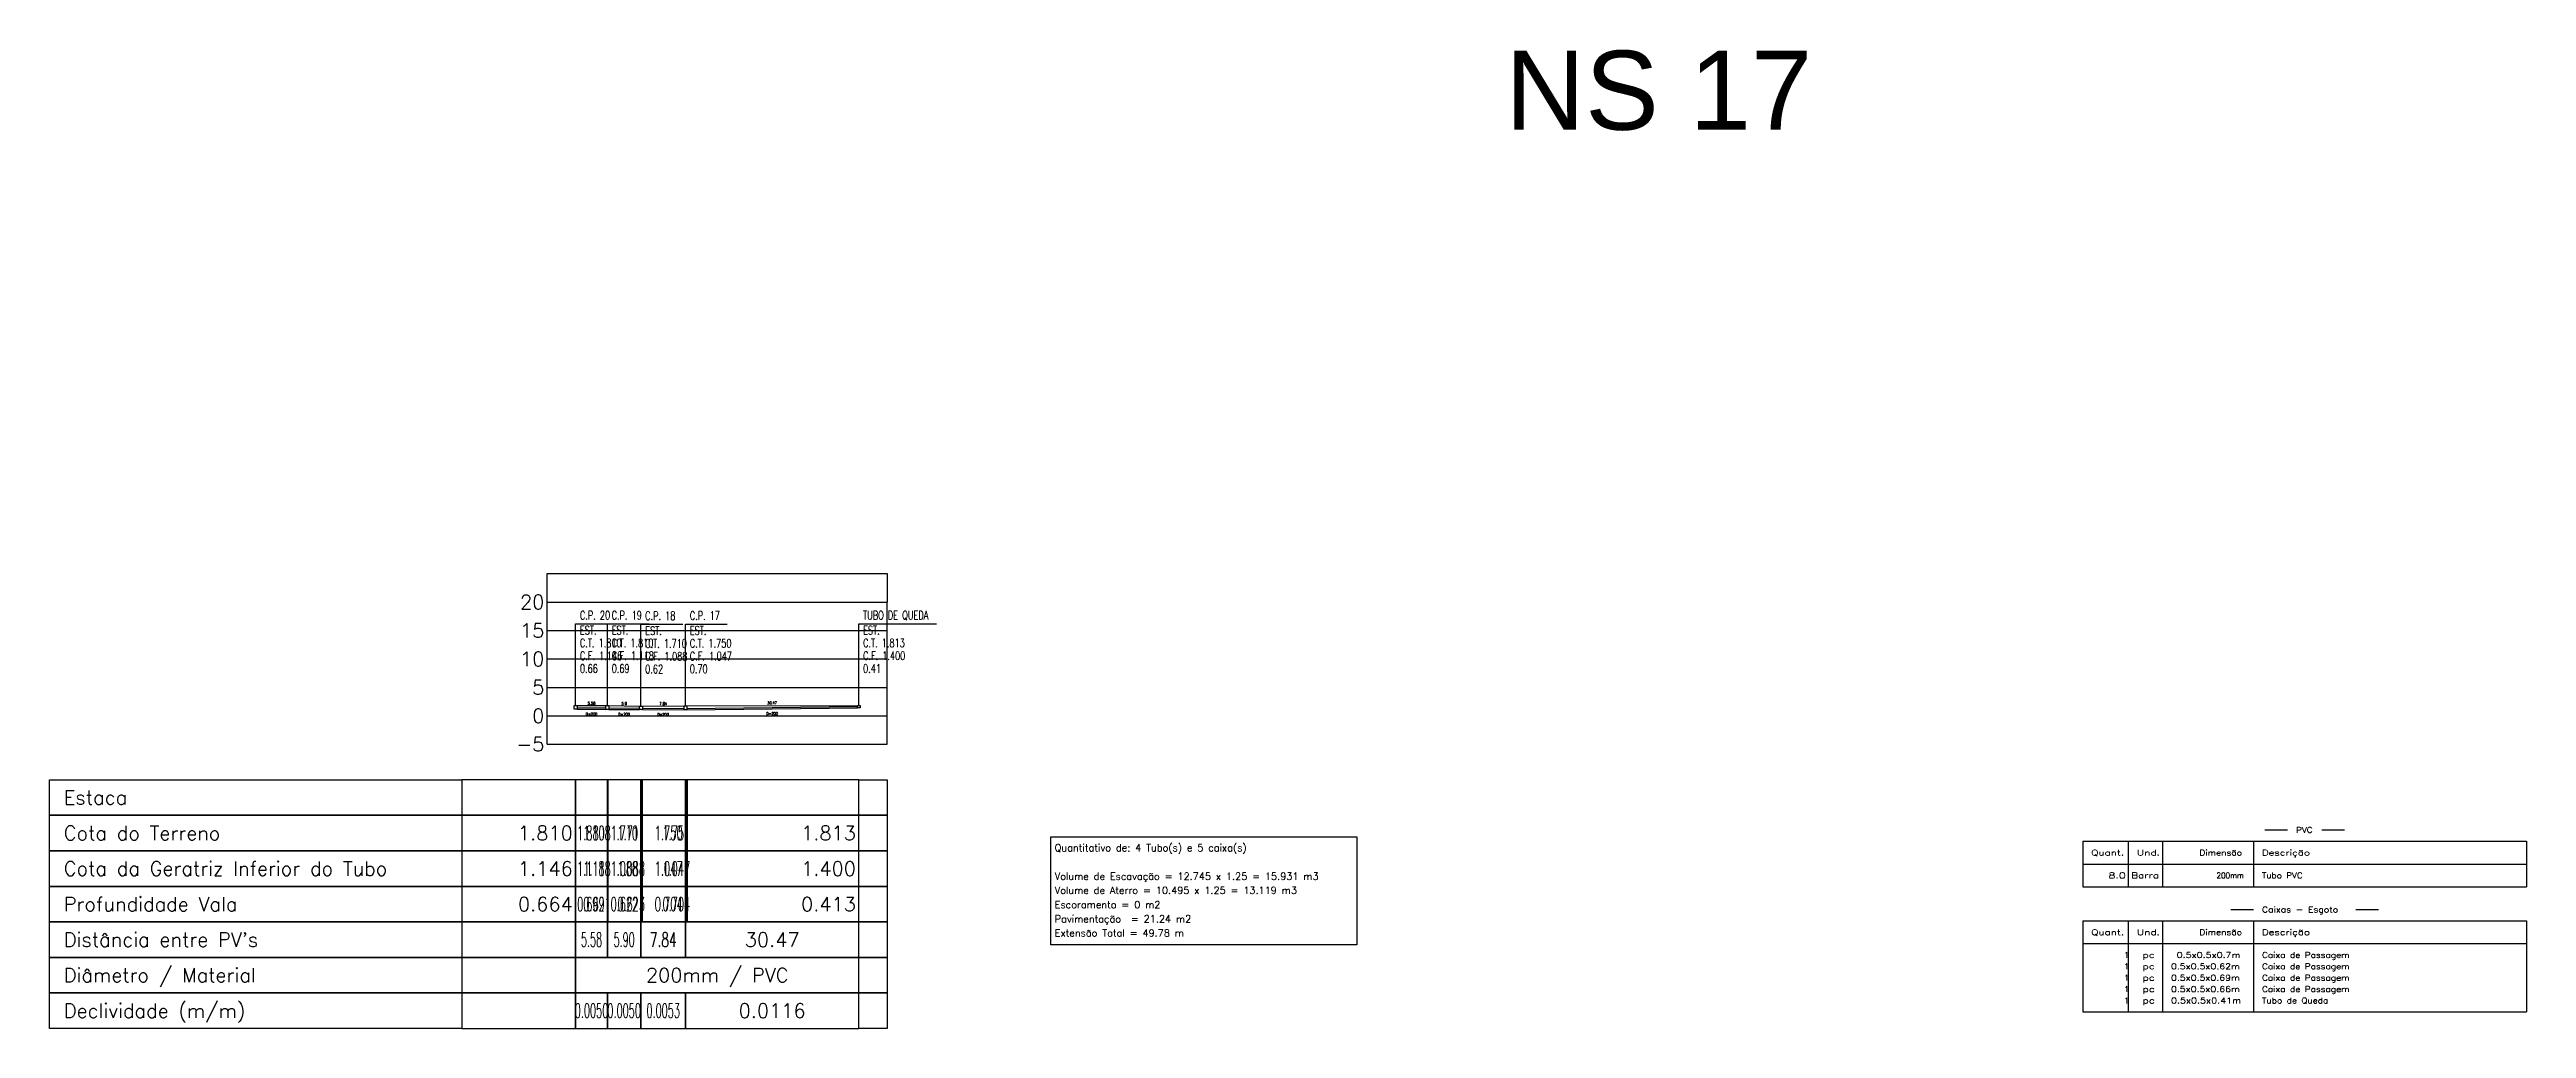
# Model space of a CAD drawing. Extents: x -160 to 364724, y -100 to 7353297.
# Drawn here: x 358900.6 to 359336.1, y 7350923.7 to 7351095.9 of the extents above; entities that cross this region are included whole.
import ezdxf
from ezdxf.enums import TextEntityAlignment as Align

# ---------------------------------------------------------------- set-up
doc = ezdxf.new("R2010")
doc.units = 0
doc.header["$LTSCALE"] = 5
doc.layers.add('00-trabalho', color=7, linetype='Continuous', lineweight=25)
for name, color, linetype in [('LISTAGEM_LINHA', 7, 'Continuous'), ('LISTAGEM_TEXTO', 7, 'Continuous'), ('PS_IND_COMPRIMENTO', 7, 'Continuous'), ('PS_IND_DIAMETRO', 7, 'Continuous'), ('PS_IND_FLUXO', 3, 'Continuous'), ('PS_PERFIL_CAIXAS', 7, 'Continuous'), ('PS_PERFIL_COTA_LIN', 7, 'Continuous'), ('PS_PERFIL_COTA_TXT', 5, 'Continuous'), ('PS_PERFIL_GRADE', 8, 'Continuous'), ('PS_PERFIL_TERRENO', 3, 'Continuous'), ('PS_PERFIL_TUBO', 7, 'Continuous'), ('PS_PONTOS_IDENTIFICACAO_LIN', 7, 'Continuous'), ('PS_PONTOS_IDENTIFICACAO_TXT', 7, 'Continuous')]:
    doc.layers.add(name, color=color, linetype=linetype)
doc.styles.add('ROMANS', font='ROMANS.shx', dxfattribs={"height": 2})
doc.styles.get("Standard").update_dxf_attribs({"font": 'arial.ttf'})

msp = doc.modelspace()

# ---------------------------------------------------------------- texts
at = {"layer": 'LISTAGEM_TEXTO'}
msp.add_text('NS 17', height=13.9014, dxfattribs=at).set_placement((359156.539, 7351081.826))
at = {"layer": 'LISTAGEM_TEXTO', "style": 'ROMANS'}
for s, width, p in [('PVC', 1.125, (359295.562, 7350958.167)), ('Quant.', 1.326316, (359259.562, 7350954.167)), ('Und.', 1.354839, (359267.562, 7350954.167)), ('Dimensão', 1.158621, (359278.562, 7350954.167)), ('Descrição', 1.303448, (359289.562, 7350954.167)), ('8.0', 1.431818, (359262.562, 7350950.167)), ('Barra', 1.346154, (359266.562, 7350950.167)), ('200mm', 0.9375, (359281.562, 7350950.167)), ('Tubo PVC', 1.12, (359289.562, 7350950.167)), ('Caixas - Esgoto', 1.184211, (359289.562, 7350944.167)), ('Quant.', 1.326316, (359259.562, 7350940.167)), ('Und.', 1.354839, (359267.562, 7350940.167)), ('Dimensão', 1.158621, (359278.562, 7350940.167)), ('Descrição', 1.303448, (359289.562, 7350940.167)), ('pc', 1.354839, (359268.562, 7350936.167)), ('0.5x0.5x0.7m', 1.223301, (359274.562, 7350936.167)), ('Caixa de Passagem', 1.14791, (359289.562, 7350936.167)), ('pc', 1.354839, (359268.562, 7350934.167)), ('pc', 1.354839, (359268.562, 7350932.167)), ('0.5x0.5x0.62m', 1.207965, (359273.562, 7350934.167)), ('0.5x0.5x0.69m', 1.207965, (359273.562, 7350932.167)), ('Caixa de Passagem', 1.14791, (359289.562, 7350934.167)), ('Caixa de Passagem', 1.14791, (359289.562, 7350932.167)), ('pc', 1.354839, (359268.562, 7350930.167)), ('pc', 1.354839, (359268.562, 7350928.167)), ('0.5x0.5x0.66m', 1.207965, (359273.562, 7350930.167)), ('0.5x0.5x0.41m', 1.22973, (359273.562, 7350928.167)), ('Tubo de Queda', 1.1375, (359289.562, 7350928.167)), ('Caixa de Passagem', 1.14791, (359289.562, 7350930.167))]:
    msp.add_text(s, height=1, dxfattribs=dict(at, width=width)).set_placement(p)
at = {"layer": 'LISTAGEM_TEXTO', "color": 7, "style": 'ROMANS'}
for s, p in [('Quantitativo de: 4 Tubo(s) e 5 caixa(s)', (359077.3, 7350954.904)), ('Volume de Escavação = 12.745 x 1.25 = 15.931 m3', (359077.3, 7350949.904)), ('Volume de Aterro = 10.495 x 1.25 = 13.119 m3', (359077.3, 7350947.404)), ('Escoramento = 0 m2', (359077.3, 7350944.904)), ('Pavimentação  = 21.24 m2', (359077.3, 7350942.404)), ('Extensão Total = 49.78 m', (359077.3, 7350939.904))]:
    msp.add_text(s, height=1.25, dxfattribs=at).set_placement(p)
at = {"layer": 'LISTAGEM_TEXTO', "style": 'ROMANS'}
for p in [(359265.324, 7350936.167), (359265.324, 7350934.167), (359265.324, 7350932.167), (359265.324, 7350930.167), (359265.324, 7350928.167)]:
    msp.add_text('1', height=1, dxfattribs=at).set_placement(p)
at = {"layer": 'PS_IND_COMPRIMENTO', "style": 'ROMANS', "width": 0.8}
for s, rotation, p in [('5.58', 359.68427, (358995.866, 7350980.929)), ('5.9', 359.6889, (359001.605, 7350980.9)), ('7.84', 359.67278, (359008.472, 7350980.865)), ('30.47', 0.67581, (359027.608, 7350981.021))]:
    msp.add_text(s, height=0.5, rotation=rotation, dxfattribs=at).set_placement(p, align=Align.MIDDLE_CENTER)
at = {"layer": 'PS_IND_DIAMETRO', "style": 'ROMANS', "width": 0.8}
for rotation, p in [(359.68427, (358995.856, 7350979.029)), (359.6889, (359001.595, 7350979)), (359.67278, (359008.461, 7350978.965)), (0.67581, (359027.63, 7350979.121))]:
    msp.add_text('D=200', height=0.5, rotation=rotation, dxfattribs=at).set_placement(p, align=Align.MIDDLE_CENTER)
at = {"layer": 'PS_PERFIL_COTA_TXT', "style": 'ROMANS'}
for s, p in [('Estaca', (358903.071, 7350964.372)), ('Cota do Terreno', (358903.071, 7350958.122)), ('Cota da Geratriz Inferior do Tubo', (358903.071, 7350951.872)), ('Profundidade Vala', (358903.071, 7350945.622)), ("Distância entre PV's", (358903.071, 7350939.372)), ('Diâmetro / Material', (358903.071, 7350933.122)), ('Declividade (m/m)', (358903.071, 7350926.872))]:
    msp.add_text(s, height=2.5, dxfattribs=at).set_placement(p, align=Align.MIDDLE_LEFT)
for s, p in [('1.810', (358992.571, 7350958.122)), ('1.813', (359042.353, 7350958.122)), ('1.146', (358992.571, 7350951.872)), ('1.400', (359042.353, 7350951.872)), ('0.664', (358992.571, 7350945.622)), ('0.413', (359042.353, 7350945.622))]:
    msp.add_text(s, height=2.5, dxfattribs=at).set_placement(p, align=Align.MIDDLE_RIGHT)
for s, width, p in [('1.810', 0.5, (358998.152, 7350958.122)), ('1.808', 0.5, (358999.252, 7350958.122)), ('1.710', 0.5, (359004.048, 7350958.122)), ('1.711', 0.5, (359005.248, 7350958.122)), ('1.750', 0.509101, (359011.884, 7350958.122)), ('1.751', 0.5, (359013.184, 7350958.122)), ('1.118', 0.5, (358998.152, 7350951.872)), ('1.118', 0.5, (358999.252, 7350951.872)), ('1.088', 0.5, (359004.048, 7350951.872)), ('1.088', 0.5, (359005.248, 7350951.872)), ('1.047', 0.509101, (359011.884, 7350951.872)), ('1.047', 0.5, (359013.184, 7350951.872)), ('0.692', 0.5, (358998.152, 7350945.622)), ('0.691', 0.5, (358999.252, 7350945.622)), ('0.622', 0.5, (359004.048, 7350945.622)), ('0.623', 0.5, (359005.248, 7350945.622)), ('0.704', 0.509101, (359011.884, 7350945.622)), ('0.704', 0.5, (359013.184, 7350945.622))]:
    msp.add_text(s, height=2.5, dxfattribs=dict(at, width=width)).set_placement(p, align=Align.MIDDLE_RIGHT)
for s, width, p in [('5.58', 0.5, (358995.861, 7350939.372)), ('5.90', 0.5, (359001.6, 7350939.372)), ('7.84', 0.626921, (359008.466, 7350939.372)), ('0.0050', 0.5, (358995.861, 7350926.872)), ('0.0050', 0.5, (359001.6, 7350926.872)), ('0.0053', 0.5, (359008.466, 7350926.872))]:
    msp.add_text(s, height=2.5, dxfattribs=dict(at, width=width)).set_placement(p, align=Align.MIDDLE_CENTER)
for s, p in [('30.47', (359027.619, 7350939.372)), ('200mm / PVC', (359017.962, 7350933.122)), ('0.0116', (359027.619, 7350926.872))]:
    msp.add_text(s, height=2.5, dxfattribs=at).set_placement(p, align=Align.MIDDLE_CENTER)
at = {"layer": 'PS_PONTOS_IDENTIFICACAO_TXT', "style": 'ROMANS', "width": 0.7}
for s, p in [('C.P. 20', (358993.821, 7350995.682)), ('EST. ', (358993.821, 7350993.057)), ('C.P. 19', (358999.402, 7350995.682)), ('EST. ', (358999.402, 7350993.057)), ('C.P. 18', (359005.298, 7350995.582)), ('EST. ', (359005.298, 7350992.957)), ('C.P. 17', (359013.134, 7350995.622)), ('EST. ', (359013.134, 7350992.997)), ('TUBO DE QUEDA', (359043.603, 7350995.685)), ('EST. ', (359043.603, 7350993.06)), ('C.T. 1.810', (358993.821, 7350990.807)), ('C.F. 1.146', (358993.821, 7350988.557)), ('C.T. 1.810', (358999.402, 7350990.807)), ('C.F. 1.118', (358999.402, 7350988.557)), ('C.T. 1.710', (359005.298, 7350990.707)), ('C.F. 1.088', (359005.298, 7350988.457)), ('C.T. 1.750', (359013.134, 7350990.747)), ('C.F. 1.047', (359013.134, 7350988.497)), ('C.T. 1.813', (359043.603, 7350990.81)), ('C.F. 1.400', (359043.603, 7350988.56)), ('0.66', (358993.821, 7350986.307)), ('0.69', (358999.402, 7350986.307)), ('0.62', (359005.298, 7350986.207)), ('0.70', (359013.134, 7350986.247)), ('0.41', (359043.603, 7350986.31))]:
    msp.add_text(s, height=1.5, dxfattribs=at).set_placement(p)

# ---------------------------------------------------------------- blocks, each defined once
blk = doc.blocks.new('*U873')
at = {"layer": 'PS_PERFIL_GRADE', "linetype": 'Continuous'}
for p, q in [((0, 0), (0, 25)), ((0, 25), (59.78, 25)), ((59.78, 0), (59.78, 25)), ((0, 20), (59.78, 20)), ((0, 15), (59.78, 15)), ((0, 10), (59.78, 10)), ((0, 5), (59.78, 5)), ((0, 0), (59.78, 0))]:
    blk.add_line(p, q, dxfattribs=at)
blk.add_lwpolyline([(0, 25), (0, 30), (59.78, 30), (59.78, 25)], dxfattribs=at)
at = {"layer": 'PS_PERFIL_GRADE', "style": 'ROMANS'}
for s, p in [('20', (-0.5, 25)), ('15', (-0.5, 20)), ('10', (-0.5, 15)), ('5', (-0.5, 10)), ('0', (-0.5, 5)), ('-5', (-0.5, 0))]:
    blk.add_text(s, height=2.5, dxfattribs=at).set_placement(p, align=Align.MIDDLE_RIGHT)

# ---------------------------------------------------------------- linework, layer by layer
at = {"layer": '00-trabalho'}
msp.add_lwpolyline([(359076.639, 7350957.442), (359130.418, 7350957.442), (359130.418, 7350938.441), (359076.639, 7350938.441)], close=True, dxfattribs=at)
at = {"layer": 'LISTAGEM_LINHA'}
for p, q in [((359290.062, 7350958.667), (359294.062, 7350958.667)), ((359300.062, 7350958.667), (359304.062, 7350958.667)), ((359258.062, 7350956.667), (359336.062, 7350956.667)), ((359258.062, 7350956.667), (359258.062, 7350948.667)), ((359266.062, 7350956.667), (359266.062, 7350948.667)), ((359272.062, 7350956.667), (359272.062, 7350948.667)), ((359288.062, 7350956.667), (359288.062, 7350948.667)), ((359336.062, 7350956.667), (359336.062, 7350948.667)), ((359258.062, 7350952.667), (359336.062, 7350952.667)), ((359258.062, 7350948.667), (359336.062, 7350948.667)), ((359258.062, 7350942.667), (359336.062, 7350942.667)), ((359258.062, 7350942.667), (359258.062, 7350926.667)), ((359266.062, 7350942.667), (359266.062, 7350926.667)), ((359272.062, 7350942.667), (359272.062, 7350926.667)), ((359284.062, 7350944.667), (359288.062, 7350944.667)), ((359288.062, 7350942.667), (359288.062, 7350926.667)), ((359306.062, 7350944.667), (359310.062, 7350944.667)), ((359336.062, 7350942.667), (359336.062, 7350926.667)), ((359258.062, 7350938.667), (359336.062, 7350938.667)), ((359258.062, 7350926.667), (359336.062, 7350926.667))]:
    msp.add_line(p, q, dxfattribs=at)
at = {"layer": 'PS_IND_FLUXO'}
for points in [[(358994.337, 7350979.987, 0, 0, 0), (358996.386, 7350979.976, 0.5, 0, 0), (358997.386, 7350979.971, 0, 0, 0)], [(358999.981, 7350979.959, 0, 0, 0), (359002.219, 7350979.947, 0.5, 0, 0), (359003.219, 7350979.942, 0, 0, 0)], [(359006.265, 7350979.927, 0, 0, 0), (359009.667, 7350979.908, 0.5, 0, 0), (359010.667, 7350979.902, 0, 0, 0)], [(359030.119, 7350980.1, 0, 0, 0), (359026.119, 7350980.053, 0.5, 0, 0), (359025.119, 7350980.041, 0, 0, 0)]]:
    msp.add_lwpolyline(points, format="xyseb", dxfattribs=at)
at = {"layer": 'PS_PERFIL_CAIXAS', "linetype": 'Continuous'}
for points in [[(358992.821, 7350980.557), (358993.321, 7350980.557), (358993.321, 7350979.893), (358992.821, 7350979.893)], [(358998.402, 7350980.557), (358998.902, 7350980.557), (358998.902, 7350979.865), (358998.402, 7350979.865)], [(359004.298, 7350980.457), (359004.798, 7350980.457), (359004.798, 7350979.836), (359004.298, 7350979.836)], [(359012.134, 7350980.497), (359012.634, 7350980.497), (359012.634, 7350979.794), (359012.134, 7350979.794)], [(359042.603, 7350980.56), (359043.103, 7350980.56), (359043.103, 7350980.147), (359042.603, 7350980.147)]]:
    msp.add_lwpolyline(points, close=True, dxfattribs=at)
at = {"layer": 'PS_PERFIL_COTA_LIN', "linetype": 'Continuous'}
for points in [[(358973.071, 7350967.497), (358973.071, 7350961.247), (358900.571, 7350961.247), (358900.571, 7350967.497)], [(358973.071, 7350967.497), (358973.071, 7350961.247), (358993.071, 7350961.247), (358993.071, 7350967.497)], [(358993.071, 7350967.497), (358993.071, 7350961.247), (358998.652, 7350961.247), (358998.652, 7350967.497)], [(358998.652, 7350967.497), (358998.652, 7350961.247), (358998.752, 7350961.247), (358998.752, 7350967.497)], [(358998.752, 7350967.497), (358998.752, 7350961.247), (359004.548, 7350961.247), (359004.548, 7350967.497)], [(359004.548, 7350967.497), (359004.548, 7350961.247), (359004.748, 7350961.247), (359004.748, 7350967.497)], [(359004.748, 7350967.497), (359004.748, 7350961.247), (359012.384, 7350961.247), (359012.384, 7350967.497)], [(359012.384, 7350967.497), (359012.384, 7350961.247), (359012.684, 7350961.247), (359012.684, 7350967.497)], [(359012.684, 7350967.497), (359012.684, 7350961.247), (359042.853, 7350961.247), (359042.853, 7350967.497)], [(359047.853, 7350967.497), (359047.853, 7350961.247), (359042.853, 7350961.247), (359042.853, 7350967.497)], [(358973.071, 7350961.247), (358973.071, 7350954.997), (358900.571, 7350954.997), (358900.571, 7350961.247)], [(358973.071, 7350961.247), (358973.071, 7350954.997), (358993.071, 7350954.997), (358993.071, 7350961.247)], [(358993.071, 7350961.247), (358993.071, 7350954.997), (358998.652, 7350954.997), (358998.652, 7350961.247)], [(358998.652, 7350961.247), (358998.652, 7350954.997), (358998.752, 7350954.997), (358998.752, 7350961.247)], [(358998.752, 7350961.247), (358998.752, 7350954.997), (359004.548, 7350954.997), (359004.548, 7350961.247)], [(359004.548, 7350961.247), (359004.548, 7350954.997), (359004.748, 7350954.997), (359004.748, 7350961.247)], [(359004.748, 7350961.247), (359004.748, 7350954.997), (359012.384, 7350954.997), (359012.384, 7350961.247)], [(359012.384, 7350961.247), (359012.384, 7350954.997), (359012.684, 7350954.997), (359012.684, 7350961.247)], [(359012.684, 7350961.247), (359012.684, 7350954.997), (359042.853, 7350954.997), (359042.853, 7350961.247)], [(359047.853, 7350961.247), (359047.853, 7350954.997), (359042.853, 7350954.997), (359042.853, 7350961.247)], [(358973.071, 7350954.997), (358973.071, 7350948.747), (358900.571, 7350948.747), (358900.571, 7350954.997)], [(358973.071, 7350954.997), (358973.071, 7350948.747), (358993.071, 7350948.747), (358993.071, 7350954.997)], [(358993.071, 7350954.997), (358993.071, 7350948.747), (358998.652, 7350948.747), (358998.652, 7350954.997)], [(358998.652, 7350954.997), (358998.652, 7350948.747), (358998.752, 7350948.747), (358998.752, 7350954.997)], [(358998.752, 7350954.997), (358998.752, 7350948.747), (359004.548, 7350948.747), (359004.548, 7350954.997)], [(359004.548, 7350954.997), (359004.548, 7350948.747), (359004.748, 7350948.747), (359004.748, 7350954.997)], [(359004.748, 7350954.997), (359004.748, 7350948.747), (359012.384, 7350948.747), (359012.384, 7350954.997)], [(359012.384, 7350954.997), (359012.384, 7350948.747), (359012.684, 7350948.747), (359012.684, 7350954.997)], [(359012.684, 7350954.997), (359012.684, 7350948.747), (359042.853, 7350948.747), (359042.853, 7350954.997)], [(359047.853, 7350954.997), (359047.853, 7350948.747), (359042.853, 7350948.747), (359042.853, 7350954.997)], [(358973.071, 7350948.747), (358973.071, 7350942.497), (358900.571, 7350942.497), (358900.571, 7350948.747)], [(358973.071, 7350948.747), (358973.071, 7350942.497), (358993.071, 7350942.497), (358993.071, 7350948.747)], [(358993.071, 7350948.747), (358993.071, 7350942.497), (358998.652, 7350942.497), (358998.652, 7350948.747)], [(358998.652, 7350948.747), (358998.652, 7350942.497), (358998.752, 7350942.497), (358998.752, 7350948.747)], [(358998.752, 7350948.747), (358998.752, 7350942.497), (359004.548, 7350942.497), (359004.548, 7350948.747)], [(359004.548, 7350948.747), (359004.548, 7350942.497), (359004.748, 7350942.497), (359004.748, 7350948.747)], [(359004.748, 7350948.747), (359004.748, 7350942.497), (359012.384, 7350942.497), (359012.384, 7350948.747)], [(359012.384, 7350948.747), (359012.384, 7350942.497), (359012.684, 7350942.497), (359012.684, 7350948.747)], [(359012.684, 7350948.747), (359012.684, 7350942.497), (359042.853, 7350942.497), (359042.853, 7350948.747)], [(359047.853, 7350948.747), (359047.853, 7350942.497), (359042.853, 7350942.497), (359042.853, 7350948.747)], [(358973.071, 7350942.497), (358973.071, 7350936.247), (358900.571, 7350936.247), (358900.571, 7350942.497)], [(358973.071, 7350942.497), (358973.071, 7350936.247), (358993.071, 7350936.247), (358993.071, 7350942.497)], [(358993.071, 7350942.497), (358993.071, 7350936.247), (358998.652, 7350936.247), (358998.652, 7350942.497)], [(358998.652, 7350942.497), (358998.652, 7350936.247), (359004.548, 7350936.247), (359004.548, 7350942.497)], [(359004.548, 7350942.497), (359004.548, 7350936.247), (359012.384, 7350936.247), (359012.384, 7350942.497)], [(359012.384, 7350942.497), (359012.384, 7350936.247), (359042.853, 7350936.247), (359042.853, 7350942.497)], [(359047.853, 7350942.497), (359047.853, 7350936.247), (359042.853, 7350936.247), (359042.853, 7350942.497)], [(358973.071, 7350936.247), (358973.071, 7350929.997), (358900.571, 7350929.997), (358900.571, 7350936.247)], [(358973.071, 7350936.247), (358973.071, 7350929.997), (358993.071, 7350929.997), (358993.071, 7350936.247)], [(358993.071, 7350936.247), (358993.071, 7350929.997), (359042.853, 7350929.997), (359042.853, 7350936.247)], [(359047.853, 7350936.247), (359047.853, 7350929.997), (359042.853, 7350929.997), (359042.853, 7350936.247)], [(358973.071, 7350929.997), (358973.071, 7350923.747), (358900.571, 7350923.747), (358900.571, 7350929.997)], [(358973.071, 7350929.997), (358973.071, 7350923.747), (358993.071, 7350923.747), (358993.071, 7350929.997)], [(358993.071, 7350929.997), (358993.071, 7350923.747), (358998.652, 7350923.747), (358998.652, 7350929.997)], [(358998.652, 7350929.997), (358998.652, 7350923.747), (359004.548, 7350923.747), (359004.548, 7350929.997)], [(359004.548, 7350929.997), (359004.548, 7350923.747), (359012.384, 7350923.747), (359012.384, 7350929.997)], [(359012.384, 7350929.997), (359012.384, 7350923.747), (359042.853, 7350923.747), (359042.853, 7350929.997)], [(359047.853, 7350929.997), (359047.853, 7350923.747), (359042.853, 7350923.747), (359042.853, 7350929.997)]]:
    msp.add_lwpolyline(points, close=True, dxfattribs=at)
for points in [[(358993.071, 7350942.497), (358998.652, 7350942.497)], [(358998.752, 7350942.497), (359004.548, 7350942.497)], [(359004.748, 7350942.497), (359012.384, 7350942.497)], [(359012.684, 7350942.497), (359042.853, 7350942.497)], [(358973.071, 7350936.247), (358993.071, 7350936.247)], [(358993.071, 7350936.247), (358998.652, 7350936.247)], [(358993.071, 7350936.247), (358998.652, 7350936.247)], [(358998.652, 7350936.247), (358998.752, 7350936.247)], [(358998.752, 7350936.247), (359004.548, 7350936.247)], [(358998.752, 7350936.247), (359004.548, 7350936.247)], [(359004.548, 7350936.247), (359004.748, 7350936.247)], [(359004.748, 7350936.247), (359012.384, 7350936.247)], [(359004.748, 7350936.247), (359012.384, 7350936.247)], [(359012.684, 7350936.247), (359042.853, 7350936.247)], [(359012.684, 7350936.247), (359042.853, 7350936.247)], [(358973.071, 7350929.997), (358993.071, 7350929.997)], [(358993.071, 7350929.997), (358998.652, 7350929.997)], [(358993.071, 7350929.997), (358998.652, 7350929.997)], [(358998.652, 7350929.997), (358998.752, 7350929.997)], [(358998.752, 7350929.997), (359004.548, 7350929.997)], [(358998.752, 7350929.997), (359004.548, 7350929.997)], [(359004.548, 7350929.997), (359004.748, 7350929.997)], [(359004.748, 7350929.997), (359012.384, 7350929.997)], [(359004.748, 7350929.997), (359012.384, 7350929.997)], [(359012.684, 7350929.997), (359042.853, 7350929.997)], [(359012.684, 7350929.997), (359042.853, 7350929.997)], [(358993.071, 7350923.747), (358998.652, 7350923.747)], [(358998.752, 7350923.747), (359004.548, 7350923.747)], [(359004.748, 7350923.747), (359012.384, 7350923.747)], [(359012.684, 7350923.747), (359042.853, 7350923.747)]]:
    msp.add_lwpolyline(points, dxfattribs=at)
at = {"layer": 'PS_PERFIL_TERRENO', "linetype": 'Continuous'}
msp.add_lwpolyline([(358993.071, 7350980.557), (358998.652, 7350980.557), (359004.548, 7350980.457), (359012.384, 7350980.497), (359042.853, 7350980.56)], dxfattribs=at)
at = {"layer": 'PS_PERFIL_TUBO', "linetype": 'Continuous'}
for points in [[(358993.321, 7350979.893), (358998.402, 7350979.865), (358998.402, 7350980.065), (358993.321, 7350980.093)], [(358998.902, 7350979.865), (359004.298, 7350979.836), (359004.298, 7350980.036), (358998.902, 7350980.065)], [(359004.798, 7350979.836), (359012.134, 7350979.794), (359012.134, 7350979.994), (359004.798, 7350980.036)], [(359012.634, 7350979.794), (359042.603, 7350980.147), (359042.603, 7350980.347), (359012.634, 7350979.994)]]:
    msp.add_lwpolyline(points, close=True, dxfattribs=at)
at = {"layer": 'PS_PONTOS_IDENTIFICACAO_LIN', "linetype": 'Continuous'}
for points in [[(358993.071, 7350980.557), (358993.071, 7350994.932), (359000.421, 7350994.932)], [(358998.652, 7350980.557), (358998.652, 7350994.932), (359006.002, 7350994.932)], [(359004.548, 7350980.457), (359004.548, 7350994.832), (359011.898, 7350994.832)], [(359012.384, 7350980.497), (359012.384, 7350994.872), (359019.734, 7350994.872)], [(359042.853, 7350980.56), (359042.853, 7350994.935), (359056.503, 7350994.935)]]:
    msp.add_lwpolyline(points, dxfattribs=at)

# ---------------------------------------------------------------- block references
at = {"layer": 'PS_PERFIL_GRADE'}
msp.add_blockref('*U873', (358988.071, 7350973.747), dxfattribs=at)

msp.set_redraw_order([(e.dxf.handle, doc.entitydb.next_handle()) for e in msp.query("TEXT MTEXT ATTDEF DIMENSION ARC_DIMENSION")])  # texts and dimensions are drawn at this point

doc.saveas('drawing.dxf')
